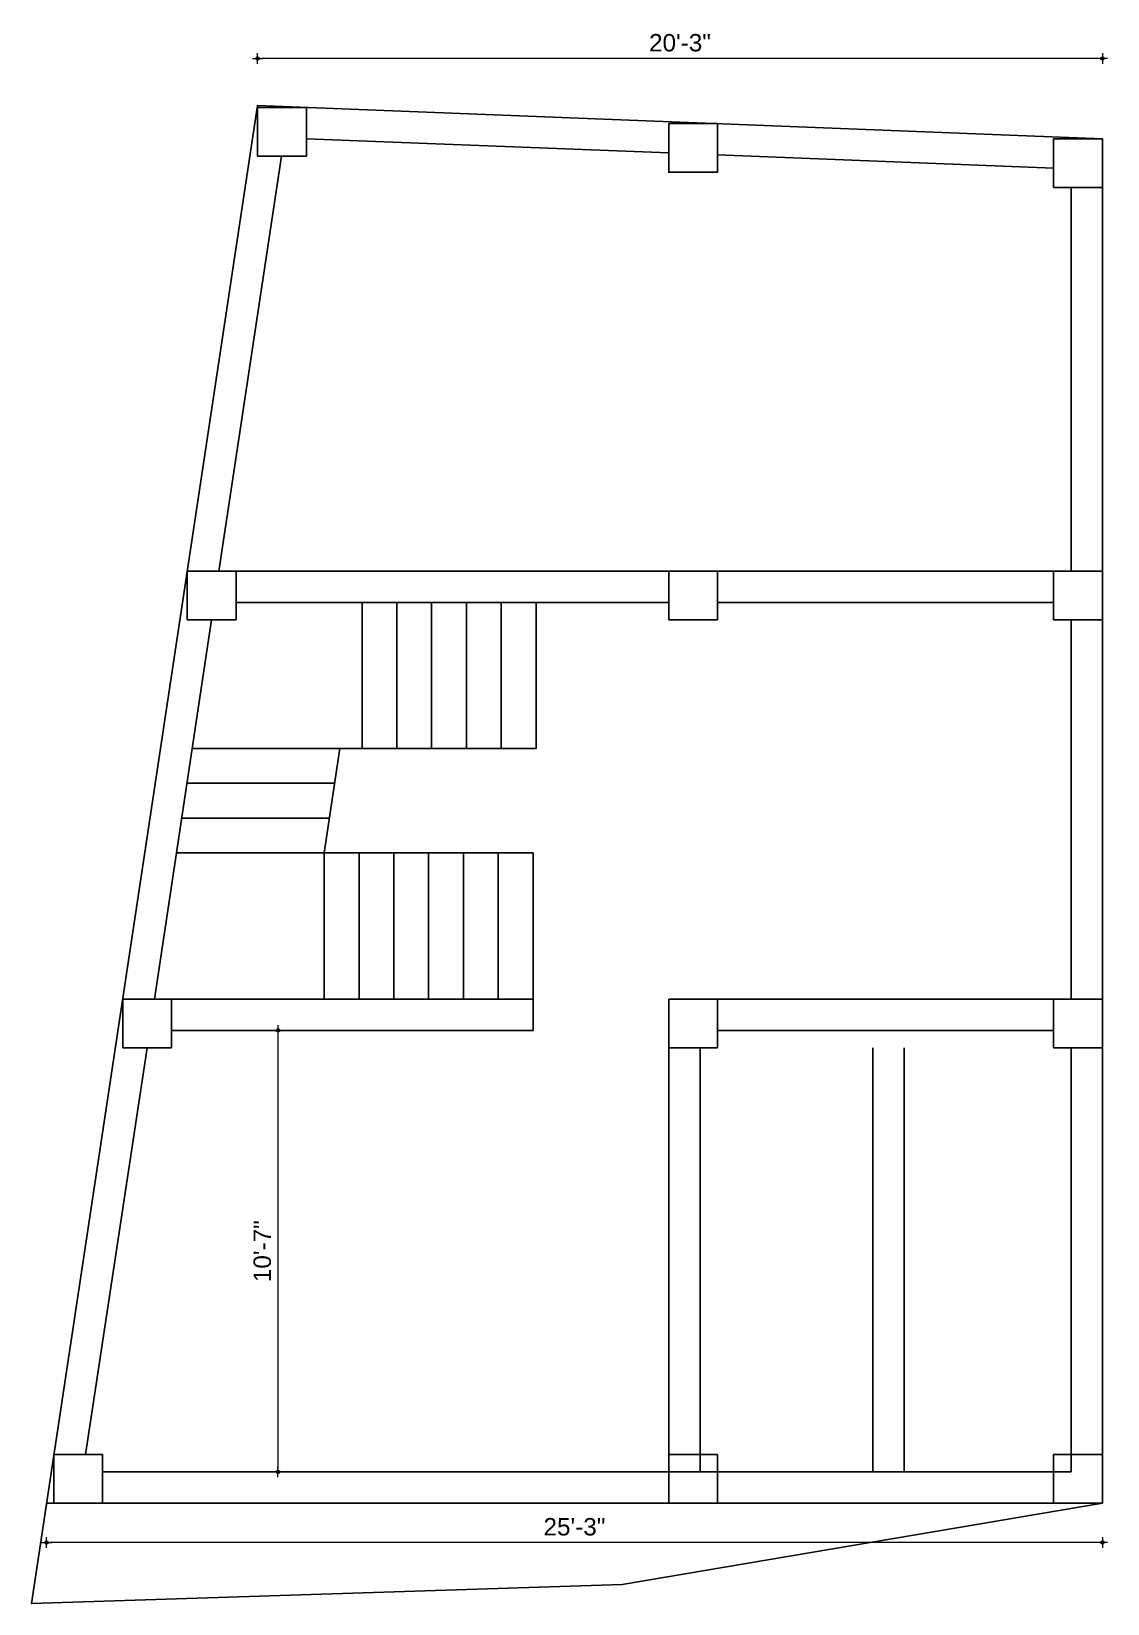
# Model space of a CAD drawing. Header units: inches. Extents: x 123303 to 129491, y -4238 to 902.
# Drawn here: x 127219 to 127528.3, y -4237.6 to -3785.8 of the extents above; entities that cross this region are included whole.
import ezdxf

# ---------------------------------------------------------------- set-up
doc = ezdxf.new("R2010")
doc.units = ezdxf.units.IN
doc.header["$LTSCALE"] = 0.5
doc.header["$MEASUREMENT"] = 0
doc.header["$PDMODE"] = 66
doc.layers.add('hatch', color=9, linetype='Continuous', lineweight=0)
doc.layers.add('Toilet', color=7, linetype='Continuous', lineweight=25)
doc.styles.get("Standard").update_dxf_attribs({"font": 'arial.ttf'})
doc.dimstyles.new('S8', dxfattribs={"dimtxt": 5, "dimasz": 1, "dimexe": 6, "dimexo": 18, "dimgap": 1.9375, "dimtad": 1, "dimdec": 0, "dimzin": 3, "dimdsep": 46, "dimlunit": 4, "dimtxsty": 'Standard', "dimblk": 'dot 2', "dimcen": 12, "dimse1": 1, "dimse2": 1, "dimclrd": 1, "dimclre": 1, "dimclrt": 256, "dimadec": 0, "dimazin": 0, "dimtfac": 0.75, "dimtdec": 0, "dimtix": 1, "dimtmove": 1, "dimatfit": 3, "dimldrblk": 'DOT', "dimfxl": 1, "dimtolj": 1, "dimtzin": 0, "dimlwd": 9, "dimlwe": 9, "dimarcsym": 0})

msp = doc.modelspace()

# ---------------------------------------------------------------- blocks, each defined once
blk = doc.blocks.new('dot1')
at = {"layer": 'hatch'}
h = blk.add_hatch(color=256, dxfattribs=at)
edge = h.paths.add_edge_path()
edge.add_arc((0, 0), 1, 0, 360)
for p, q in [((3, 0), (-3, 0)), ((0, 3), (0, -3))]:
    blk.add_line(p, q, dxfattribs=at)
blk.add_circle((0, 0), 1, dxfattribs=at)
blk = doc.blocks.new('dot 2')
at = {"layer": 'hatch', "xscale": 0.5, "yscale": 0.5, "zscale": 0.5}
blk.add_blockref('dot1', (0, 0), dxfattribs=at)
blk = doc.blocks.new('*D758')
at = {"layer": 'Defpoints', "color": 0, "transparency": 16777216}
for p in [(127223.38, -4208.78), (127526.79, -4208.78), (127223.38, -4220.04)]:
    blk.add_point(p, dxfattribs=at)
at = {"layer": 'Toilet', "color": 1, "lineweight": 9, "transparency": 16777216}
blk.add_line((127525.79, -4220.04), (127224.38, -4220.04), dxfattribs=at)
at = {"layer": 'Toilet', "color": 1, "lineweight": 9, "transparency": 16777216, "rotation": 180}
blk.add_blockref('dot 2', (127223.38, -4220.04), dxfattribs=at)
at = {"layer": 'Toilet', "color": 1, "lineweight": 9, "transparency": 16777216}
blk.add_blockref('dot 2', (127526.79, -4220.04), dxfattribs=at)
at = {"layer": 'Toilet', "transparency": 16777216, "insert": (127375.08, -4215.55), "char_height": 5, "attachment_point": 5}
blk.add_mtext('\\A1;25\'-3"', dxfattribs=at)
blk = doc.blocks.new('_Dot')
at = {"color": 0, "linetype": 'ByBlock', "lineweight": -2}
blk.add_line((-0.5, 0), (-1, 0), dxfattribs=at)
at = {"color": 0, "linetype": 'ByBlock', "const_width": 0.5}
blk.add_lwpolyline([(-0.25, 0, 1), (0.25, 0, 1)], format="xyb", close=True, dxfattribs=at)
blk = doc.blocks.new('*D754')
at = {"layer": 'Defpoints', "color": 0, "transparency": 16777216}
for p in [(127284.03, -3793.62), (127284.03, -3807.1), (127526.79, -3816.67)]:
    blk.add_point(p, dxfattribs=at)
at = {"layer": 'Toilet', "color": 1, "lineweight": 9, "transparency": 16777216}
blk.add_line((127525.79, -3793.62), (127285.03, -3793.62), dxfattribs=at)
at = {"layer": 'Toilet', "color": 1, "lineweight": 9, "transparency": 16777216, "rotation": 180}
blk.add_blockref('dot 2', (127284.03, -3793.62), dxfattribs=at)
at = {"layer": 'Toilet', "color": 1, "lineweight": 9, "transparency": 16777216}
blk.add_blockref('dot 2', (127526.79, -3793.62), dxfattribs=at)
at = {"layer": 'Toilet', "transparency": 16777216, "insert": (127405.41, -3789.12), "char_height": 5, "attachment_point": 5}
blk.add_mtext('\\A1;20\'-3"', dxfattribs=at)
blk = doc.blocks.new('*D762')
at = {"layer": 'Defpoints', "color": 0, "transparency": 16777216}
for p in [(127311.21, -4072.89), (127289.88, -4199.78), (127311.21, -4199.78)]:
    blk.add_point(p, dxfattribs=at)
at = {"layer": 'Toilet', "color": 1, "lineweight": 9, "transparency": 16777216}
blk.add_line((127289.88, -4073.89), (127289.88, -4198.78), dxfattribs=at)
for p, rotation in [((127289.88, -4072.89), 90), ((127289.88, -4199.78), 270)]:
    blk.add_blockref('dot 2', p, dxfattribs=dict(at, rotation=rotation))
at = {"layer": 'Toilet', "transparency": 16777216, "insert": (127285.39, -4136.34), "char_height": 5, "attachment_point": 5, "rotation": 90}
blk.add_mtext('\\A1;10\'-7"', dxfattribs=at)

# ---------------------------------------------------------------- dimensions: what is measured, and where the dimension line sits
at = {"layer": 'Toilet'}
for base, p1, p2, picture, middle in [((127284.03, -3793.62), (127526.79, -3816.67), (127284.03, -3807.1), '*D754', (127405.41, -3789.12)), ((127223.38, -4220.04), (127526.79, -4208.78), (127223.38, -4208.78), '*D758', (127375.08, -4215.55))]:
    dim = msp.add_linear_dim(base=base, p1=p1, p2=p2, dimstyle='S8', override={"dimfxl": 2, "dimfxlon": 1, "dimarcsym": 1}, dxfattribs=at)
    dim.commit()
    dim.dimension.update_dxf_attribs({"geometry": picture, "text_midpoint": middle})
dim = msp.add_linear_dim(base=(127289.88, -4199.78), p1=(127311.21, -4072.89), p2=(127311.21, -4199.78), angle=90, dimstyle='S8', override={"dimfxl": 2, "dimfxlon": 1, "dimarcsym": 1}, dxfattribs=at)
dim.commit()
dim.dimension.update_dxf_attribs({"geometry": '*D762', "text_midpoint": (127285.39, -4136.34)})

# ---------------------------------------------------------------- linework, layer by layer
at = {"layer": 'Toilet'}
for p, q in [((127402.17, -3820.76), (127298.03, -3816.66)), ((127290.93, -3821.65), (127272.93, -3940.89)), ((127512.79, -3825.13), (127416.17, -3821.32)), ((127517.79, -3940.89), (127517.79, -3830.67)), ((127517.79, -3940.89), (127272.93, -3940.89)), ((127402.17, -3949.89), (127277.82, -3949.89)), ((127314.04, -3949.89), (127314.04, -3991.89)), ((127324.04, -3949.89), (127324.04, -3991.89)), ((127334.04, -3949.89), (127334.04, -3991.89)), ((127344.04, -3949.89), (127344.04, -3991.89)), ((127354.04, -3949.89), (127354.04, -3991.89)), ((127364.04, -3949.89), (127364.04, -3991.89)), ((127512.79, -3949.89), (127416.17, -3949.89)), ((127270.81, -3954.89), (127254.36, -4063.89)), ((127517.79, -4063.89), (127517.79, -3954.89)), ((127307.7, -3991.89), (127265.23, -3991.89)), ((127307.7, -3991.89), (127303.17, -4021.89)), ((127307.7, -3991.89), (127364.04, -3991.89)), ((127306.19, -4001.89), (127263.72, -4001.89)), ((127304.68, -4011.89), (127262.21, -4011.89)), ((127303.17, -4021.89), (127260.7, -4021.89)), ((127303.17, -4021.89), (127303.17, -4063.89)), ((127363.17, -4021.89), (127303.17, -4021.89)), ((127313.17, -4021.89), (127313.17, -4063.89)), ((127323.17, -4021.89), (127323.17, -4063.89)), ((127333.17, -4021.89), (127333.17, -4063.89)), ((127343.17, -4021.89), (127343.17, -4063.89)), ((127353.17, -4021.89), (127353.17, -4063.89)), ((127363.17, -4021.89), (127363.17, -4063.89)), ((127303.17, -4063.89), (127254.36, -4063.89)), ((127363.17, -4063.89), (127303.17, -4063.89)), ((127363.17, -4063.89), (127363.17, -4072.89)), ((127416.17, -4063.89), (127517.79, -4063.89)), ((127363.17, -4072.89), (127259.25, -4072.89)), ((127416.17, -4072.89), (127512.79, -4072.89)), ((127252.24, -4077.89), (127234.59, -4194.78)), ((127402.17, -4077.89), (127402.17, -4199.78)), ((127411.17, -4077.89), (127411.17, -4199.78)), ((127460.79, -4199.78), (127460.79, -4077.89)), ((127469.79, -4199.78), (127469.79, -4077.89)), ((127517.79, -4199.78), (127517.79, -4077.89)), ((127239.49, -4199.78), (127517.79, -4199.78)), ((127526.79, -4208.78), (127223.38, -4208.78))]:
    msp.add_line(p, q, dxfattribs=at)
for points in [[(127526.79, -3816.67), (127284.03, -3807.1), (127219.03, -4237.59), (127388.75, -4232.09), (127526.79, -4208.78)], [(127284.03, -3807.65), (127298.03, -3807.65), (127298.03, -3821.65), (127284.03, -3821.65)], [(127402.17, -3812.31), (127416.17, -3812.31), (127416.17, -3826.31), (127402.17, -3826.31)], [(127512.79, -3816.67), (127526.79, -3816.67), (127526.79, -3830.67), (127512.79, -3830.67)], [(127263.82, -3940.89), (127277.82, -3940.89), (127277.82, -3954.89), (127263.82, -3954.89)], [(127402.17, -3940.89), (127416.17, -3940.89), (127416.17, -3954.89), (127402.17, -3954.89)], [(127512.79, -3940.89), (127526.79, -3940.89), (127526.79, -3954.89), (127512.79, -3954.89)], [(127245.25, -4063.89), (127259.25, -4063.89), (127259.25, -4077.89), (127245.25, -4077.89)], [(127402.17, -4063.89), (127416.17, -4063.89), (127416.17, -4077.89), (127402.17, -4077.89)], [(127512.79, -4063.89), (127526.79, -4063.89), (127526.79, -4077.89), (127512.79, -4077.89)], [(127225.49, -4194.78), (127239.49, -4194.78), (127239.49, -4208.78), (127225.49, -4208.78)], [(127402.17, -4194.78), (127416.17, -4194.78), (127416.17, -4208.78), (127402.17, -4208.78)], [(127512.79, -4194.78), (127526.79, -4194.78), (127526.79, -4208.78), (127512.79, -4208.78)]]:
    msp.add_lwpolyline(points, close=True, dxfattribs=at)

msp.set_redraw_order([(e.dxf.handle, doc.entitydb.next_handle()) for e in msp.query("TEXT MTEXT ATTDEF DIMENSION ARC_DIMENSION")])  # texts and dimensions are drawn at this point

doc.saveas('drawing.dxf')
